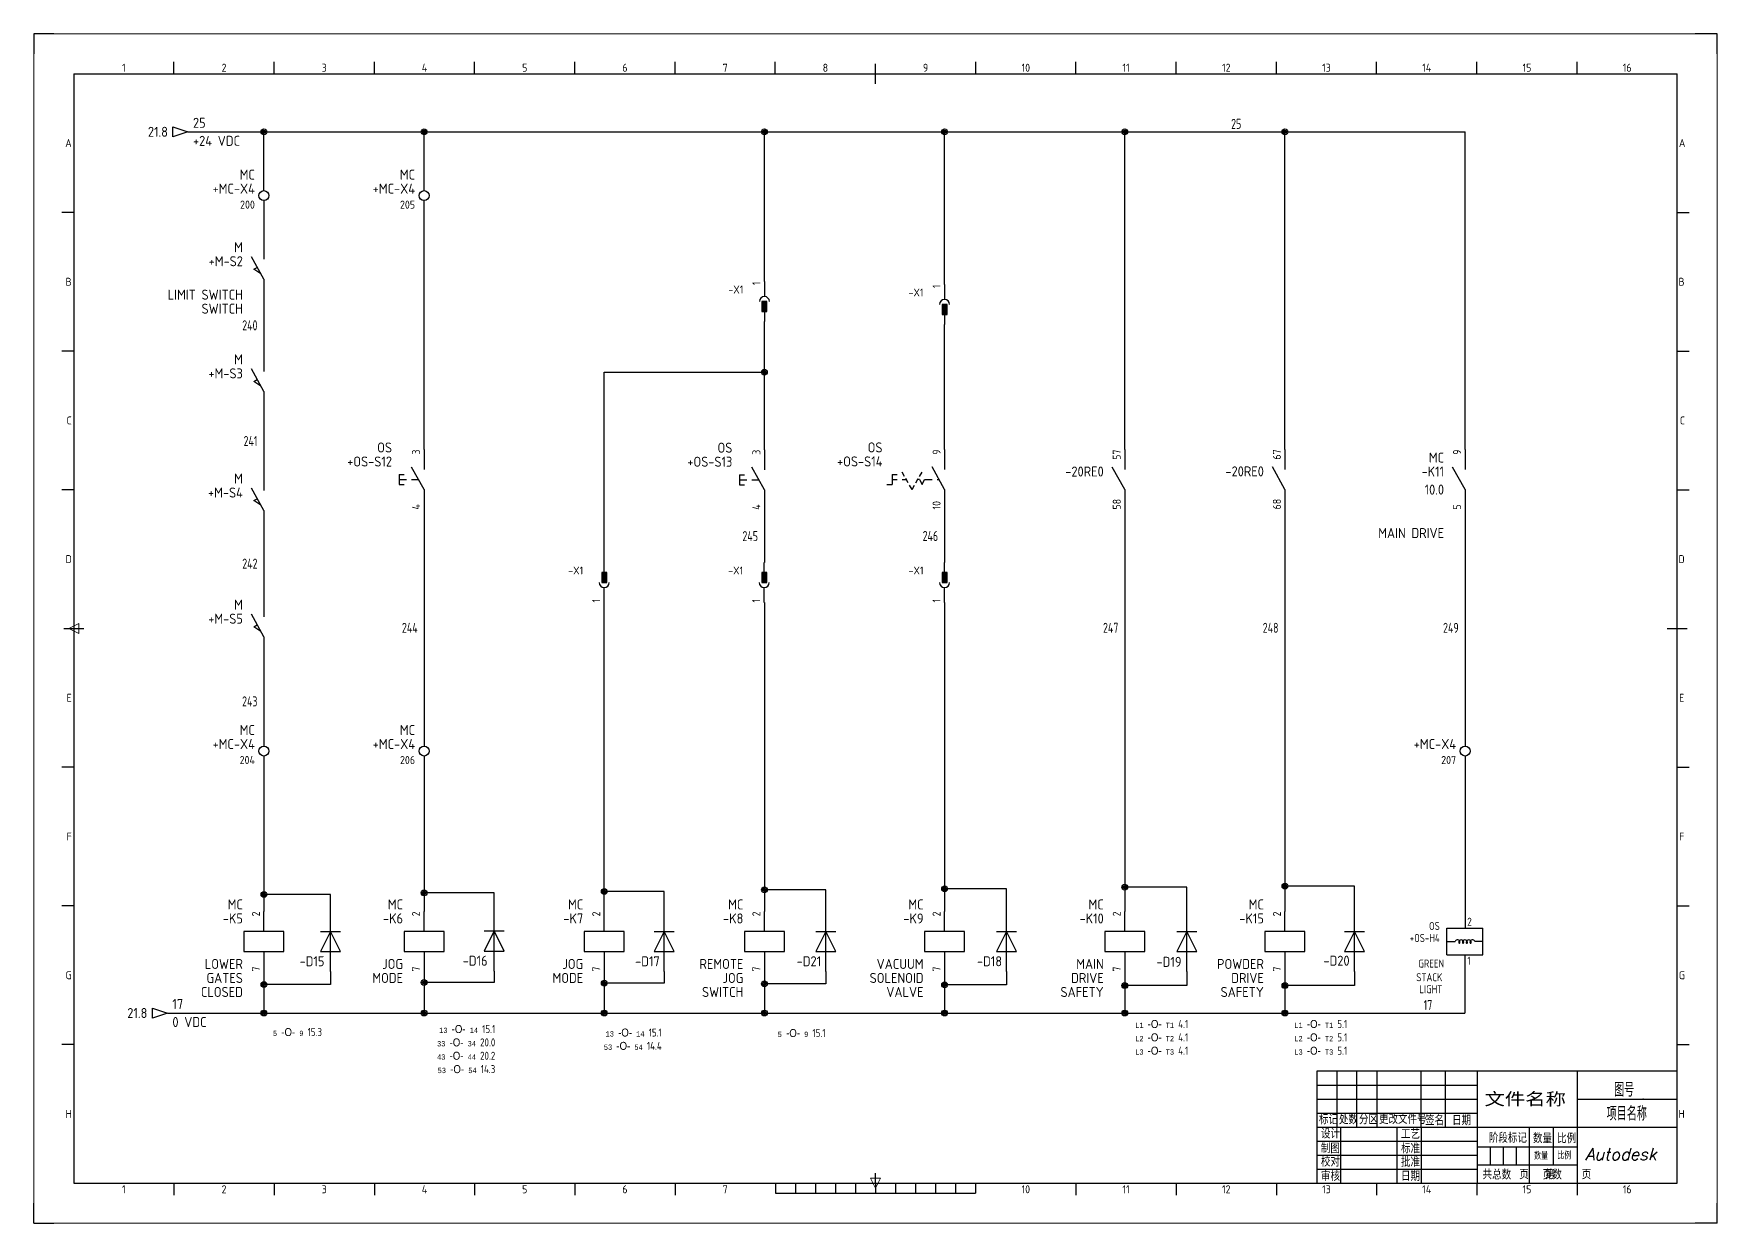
# Model space of a CAD drawing. Header units: millimetres. Extents: x 0 to 841, y 0 to 594.
import ezdxf
from ezdxf.enums import TextEntityAlignment as Align

# ---------------------------------------------------------------- set-up
doc = ezdxf.new("R2010")
doc.units = ezdxf.units.MM
doc.header["$LTSCALE"] = 12
for name, color, linetype in [('AE_BOR', 1, 'Continuous'), ('BLK_0.75mm^2', 7, 'Continuous'), ('BLU_1.0mm^2', 5, 'Continuous'), ('BLU_1.5mm^2', 5, 'Continuous'), ('DESC', 150, 'Continuous'), ('DESCCHILD', 20, 'Continuous'), ('GRN_1.0mm^2', 3, 'Continuous'), ('GRN_2.5mm^2', 3, 'Continuous'), ('LOC', 8, 'Continuous'), ('MISC', 7, 'Continuous'), ('SYMS', 7, 'Continuous'), ('TAGS', 150, 'Continuous'), ('TERMS', 123, 'Continuous'), ('WIRENO', 72, 'Continuous'), ('WIREREF_DEST', 52, 'Continuous'), ('XREF', 7, 'Continuous'), ('XREFCHILD', 134, 'Continuous'), ('图框_外框线', 7, 'Continuous'), ('图框_标题栏属性', 1, 'Continuous'), ('图框_标题栏文字', 6, 'Continuous')]:
    doc.layers.add(name, color=color, linetype=linetype)
doc.styles.get("Standard").update_dxf_attribs({"font": 'txt.shx', "bigfont": 'gbcbig.shx'})
doc.styles.add('WD', font='romans.shx', dxfattribs={"bigfont": 'gbcbig.shx'})
doc.styles.add('WD_IEC', font='isocp2.shx', dxfattribs={"width": 0.9, "height": 4, "bigfont": 'gbcbig.shx'})
doc.styles.add('工程字', font='gbenor.shx', dxfattribs={"bigfont": 'gbcbig.shx'})

msp = doc.modelspace()

# ---------------------------------------------------------------- texts
at = {"layer": 'MISC', "char_height": 4, "attachment_point": 3, "style": 'WD_IEC'}
for s, insert in [('{\\Fmonotxt|c0;\\H0.67x;5 \\Facaderef|c0;\\H1.493x;-O-} {\\Fmonotxt|c0;\\H0.67x;9} 15.3', (144.04, 97.5)), ('{\\Fmonotxt|c0;\\H0.67x;13 \\Facaderef|c0;\\H1.493x;-O-} {\\Fmonotxt|c0;\\H0.67x;14} 15.1\\P{\\Fmonotxt|c0;\\H0.67x;33 \\Facaderef|c0;\\H1.493x;-O-} {\\Fmonotxt|c0;\\H0.67x;34} 20.0\\P{\\Fmonotxt|c0;\\H0.67x;43 \\Facaderef|c0;\\H1.493x;-O-} {\\Fmonotxt|c0;\\H0.67x;44} 20.2\\P{\\Fmonotxt|c0;\\H0.67x;53 \\Facaderef|c0;\\H1.493x;-O-} {\\Fmonotxt|c0;\\H0.67x;54} 14.3', (230.58, 99.01)), ('{\\Fmonotxt|c0;\\H0.67x;13 \\Facaderef|c0;\\H1.493x;-O-} {\\Fmonotxt|c0;\\H0.67x;14} 15.1\\P{\\Fmonotxt|c0;\\H0.67x;53 \\Facaderef|c0;\\H1.493x;-O-} {\\Fmonotxt|c0;\\H0.67x;54} 14.4', (313.73, 97.26)), ('{\\Fmonotxt|c0;\\H0.67x;5 \\Facaderef|c0;\\H1.493x;-O-} {\\Fmonotxt|c0;\\H0.67x;9} 15.1', (395.55, 97.01))]:
    msp.add_mtext(s, dxfattribs=dict(at, insert=insert))
at = {"layer": 'XREF', "char_height": 4, "attachment_point": 1, "style": 'WD_IEC'}
for s, insert in [('{\\Fmonotxt|c0;\\H0.67x;L1 \\Facaderef|c0;\\H1.493x;-O-} {\\Fmonotxt|c0;\\H0.67x;T1} 4.1\\P{\\Fmonotxt|c0;\\H0.67x;L2 \\Facaderef|c0;\\H1.493x;-O-} {\\Fmonotxt|c0;\\H0.67x;T2} 4.1\\P{\\Fmonotxt|c0;\\H0.67x;L3 \\Facaderef|c0;\\H1.493x;-O-} {\\Fmonotxt|c0;\\H0.67x;T3} 4.1', (550.2, 101.53)), ('{\\Fmonotxt|c0;\\H0.67x;L1 \\Facaderef|c0;\\H1.493x;-O-} {\\Fmonotxt|c0;\\H0.67x;T1} 5.1\\P{\\Fmonotxt|c0;\\H0.67x;L2 \\Facaderef|c0;\\H1.493x;-O-} {\\Fmonotxt|c0;\\H0.67x;T2} 5.1\\P{\\Fmonotxt|c0;\\H0.67x;L3 \\Facaderef|c0;\\H1.493x;-O-} {\\Fmonotxt|c0;\\H0.67x;T3} 5.1', (629.71, 101.53))]:
    msp.add_mtext(s, dxfattribs=dict(at, insert=insert))

# ---------------------------------------------------------------- blocks, each defined once
blk = doc.blocks.new('gb_a1')
for p, q in [((20, 574), (20, 20)), ((20, 574), (821, 574)), ((821, 20), (821, 574)), ((20, 20), (821, 20))]:
    blk.add_line(p, q)
at = {"layer": 'AE_BOR', "lineweight": 30}
for p, q in [((10, 594), (0, 594)), ((0, 594), (0, 584)), ((841, 594), (830, 594)), ((841, 584), (841, 594)), ((0, 0), (0, 10)), ((841, 0), (841, 10)), ((0, 0), (10, 0)), ((841, 0), (830, 0))]:
    blk.add_line(p, q, dxfattribs=at)
at = {"layer": 'AE_BOR', "color": 1, "lineweight": 15}
for p, q in [((0, 594), (841, 594)), ((0, 0), (0, 594)), ((841, 594), (841, 0)), ((17.5, 297), (22.5, 299.5)), ((22.5, 294.5), (17.5, 297)), ((22.5, 299.5), (22.5, 294.5)), ((420.5, 17.5), (418, 22.5)), ((418, 22.5), (423, 22.5)), ((423, 22.5), (420.5, 17.5)), ((841, 0), (0, 0))]:
    blk.add_line(p, q, dxfattribs=at)
at = {"layer": 'AE_BOR'}
for p, q in [((70.0625, 574), (70.0625, 580)), ((120.125, 574), (120.125, 580)), ((170.1875, 574), (170.1875, 580)), ((220.25, 574), (220.25, 580)), ((270.3125, 574), (270.3125, 580)), ((320.375, 574), (320.375, 580)), ((370.4375, 574), (370.4375, 580)), ((470.5625, 574), (470.5625, 580)), ((520.625, 574), (520.625, 580)), ((570.6875, 574), (570.6875, 580)), ((620.75, 574), (620.75, 580)), ((670.8125, 574), (670.8125, 580)), ((720.875, 574), (720.875, 580)), ((770.9375, 574), (770.9375, 580)), ((20, 504.75), (14, 504.75)), ((821, 504.75), (827, 504.75)), ((20, 435.5), (14, 435.5)), ((821, 435.5), (827, 435.5)), ((20, 366.25), (14, 366.25)), ((821, 366.25), (827, 366.25)), ((20, 227.75), (14, 227.75)), ((821, 227.75), (827, 227.75)), ((20, 158.5), (14, 158.5)), ((821, 158.5), (827, 158.5)), ((20, 89.25), (14, 89.25)), ((821, 89.25), (827, 89.25)), ((70.0625, 20), (70.0625, 14)), ((120.125, 20), (120.125, 14)), ((170.1875, 20), (170.1875, 14)), ((220.25, 20), (220.25, 14)), ((270.3125, 20), (270.3125, 14)), ((320.375, 20), (320.375, 14)), ((520.625, 20), (520.625, 14)), ((570.6875, 20), (570.6875, 14)), ((620.75, 20), (620.75, 14)), ((670.8125, 20), (670.8125, 14)), ((720.875, 20), (720.875, 14)), ((770.9375, 20), (770.9375, 14))]:
    blk.add_line(p, q, dxfattribs=at)
at = {"layer": 'AE_BOR', "color": 2, "lineweight": 30}
for p, q in [((420.5, 574), (420.5, 579)), ((420.5, 569), (420.5, 574)), ((15, 297), (25, 297)), ((816, 297), (826, 297)), ((370.5, 20), (370.5, 15)), ((380.5, 20), (380.5, 15)), ((390.5, 20), (390.5, 15)), ((400.5, 20), (400.5, 15)), ((410.5, 20), (410.5, 15)), ((420.5, 20), (420.5, 25)), ((420.5, 20), (420.5, 15)), ((430.5, 20), (430.5, 15)), ((440.5, 20), (440.5, 15)), ((450.5, 20), (450.5, 15)), ((460.5, 20), (460.5, 15)), ((470.5, 20), (470.5, 15)), ((370.5, 15), (470.5, 15))]:
    blk.add_line(p, q, dxfattribs=at)
at = {"layer": 'AE_BOR', "style": 'WD_IEC'}
for s, p in [('1', (45.03125, 575)), ('2', (95.09375, 575)), ('3', (145.15625, 575)), ('4', (195.21875, 575)), ('5', (245.28125, 575)), ('6', (295.34375, 575)), ('7', (345.40625, 575)), ('8', (395.46875, 575)), ('9', (445.53125, 575)), ('10', (495.59375, 575)), ('11', (545.65625, 575)), ('12', (595.71875, 575)), ('13', (645.78125, 575)), ('14', (695.84375, 575)), ('15', (745.90625, 575)), ('16', (795.96875, 575)), ('1', (45.03125, 15)), ('2', (95.09375, 15)), ('3', (145.15625, 15)), ('4', (195.21875, 15)), ('5', (245.28125, 15)), ('6', (295.34375, 15)), ('7', (345.40625, 15)), ('10', (495.59375, 15)), ('11', (545.65625, 15)), ('12', (595.71875, 15)), ('13', (645.78125, 15)), ('14', (695.84375, 15)), ('15', (745.90625, 15)), ('16', (795.96875, 15))]:
    blk.add_text(s, height=4, dxfattribs=at).set_placement(p, align=Align.CENTER)
for s, p in [('A', (19, 539.375)), ('A', (825.04762, 539.375)), ('B', (19, 470.125)), ('B', (824.66667, 470.125)), ('C', (19, 400.875)), ('C', (824.85714, 400.875)), ('D', (19, 331.625)), ('D', (824.66667, 331.625)), ('E', (19, 262.375)), ('E', (824.47619, 262.375)), ('F', (19, 193.125)), ('F', (824.47619, 193.125)), ('G', (19, 123.875)), ('G', (824.85714, 123.875)), ('H', (19, 54.625)), ('H', (824.66667, 54.625))]:
    blk.add_text(s, height=4, dxfattribs=at).set_placement(p, align=Align.MIDDLE_RIGHT)
blk = doc.blocks.new('HDV1_STACKLIGHT')
at = {"linetype": 'Continuous'}
for p, q in [((-4.54, 3.32), (4.46, 3.32)), ((-4.54, -3.31), (4.46, -3.31))]:
    blk.add_line(p, q, dxfattribs=at)
for p, q in [((-4.54, -3.31), (-4.54, 3.32)), ((4.46, -3.31), (4.46, 3.32))]:
    blk.add_line(p, q)
at = {"layer": 'SYMS'}
for p, q in [((-4.54, 0), (-2.48, 0)), ((4.46, 0), (2.42, 0))]:
    blk.add_line(p, q, dxfattribs=at)
for centre, start, end in [((-1.9, -0.23), 0, 157.6505), ((-0.97, -0.23), 0, 180), ((-0.03, -0.23), 0, 180), ((0.91, -0.23), 0, 180), ((1.85, -0.23), 22.3495, 180)]:
    blk.add_arc(centre, 0.625, start, end, dxfattribs=at)
for centre in [(-1.44, -0.23), (-0.5, -0.23), (0.44, -0.23), (1.38, -0.23)]:
    blk.add_ellipse(centre, major_axis=(0, -0.209), ratio=0.747269, start_param=4.712389, end_param=7.853982, dxfattribs=at)
at = {"style": 'WD_IEC'}
for tag, width, p in [('DESC1', 0.9, (-7.04, 12)), ('DESC2', 0.9, (-7.04, 9)), ('DESC3', 0.9, (-7.04, 6)), ('INST', 0.8, (-7.04, 3)), ('LOC', 0.8, (-7.04, 0)), ('TAG1', 0.9, (-7.04, -3)), ('XREF', 0.8, (-7.04, -6))]:
    blk.add_attdef(tag, text='', height=2, dxfattribs=dict(at, width=width)).set_placement(p, align=Align.RIGHT)
at = {"linetype": 'Continuous', "style": 'WD_IEC', "width": 0.9}
for tag, p in [('TERM01', (-0.04, 4.94)), ('TERM02', (-0.04, -4.81))]:
    blk.add_attdef(tag, text='', height=2, dxfattribs=at).set_placement(p, align=Align.MIDDLE_LEFT)
at = {"style": 'WD_IEC', "flags": 1}
for tag, p, width in [('X2TERM01', (-0.04, 3.32), 0.9), ('FAMILY', (3.47, 1.82), 0.9), ('MFG', (3.47, 1.07), 0.8), ('CAT', (3.47, 0.32), 0.8), ('X8TERM02', (-0.04, -3.31), 0.9), ('ASSYCODE', (3.47, -0.43), 0.9)]:
    blk.add_attdef(tag, p, '', height=0.32, dxfattribs=dict(at, width=width))
blk = doc.blocks.new('VDI1')
for p, q in [((0, 7.5), (0, -7.5)), ((0, -2.5), (-2.5, 2.5)), ((-2.5, 2.5), (2.5, 2.5)), ((2.5, 2.5), (0, -2.5)), ((-2.5, -2.5), (2.5, -2.5))]:
    blk.add_line(p, q)
at = {"style": 'WD_IEC'}
for tag, p in [('INST', (-5.5, 10.25)), ('LOC', (-5.5, 6.75)), ('TAG1', (-5.5, 3.25)), ('DESC1', (-5.5, -6.35)), ('DESC2', (-5.5, -9.85)), ('DESC3', (-5.5, -13.35))]:
    blk.add_attdef(tag, text='', height=2.5, dxfattribs=at).set_placement(p, align=Align.RIGHT)
blk.add_attdef('TERM01', text='', height=2, rotation=90, dxfattribs=at).set_placement((-1, 7.5), align=Align.RIGHT)
at = {"style": 'WD_IEC', "flags": 1}
for tag, p, height in [('X2TERM01', (0, 7.5), 0.32), ('ASSYCODE', (1, -4), 1), ('X8TERM02', (0, -7.5), 0.32), ('FAMILY', (1, -5.5), 1), ('CATDESC', (1, -7), 1)]:
    blk.add_attdef(tag, p, '', height=height, dxfattribs=at)
at = {"style": 'WD_IEC', "flags": 9}
for tag, p in [('MFG', (-5.5, -0.25)), ('CAT', (-5.5, -2.75))]:
    blk.add_attdef(tag, text='', height=1.5, dxfattribs=at).set_placement(p, align=Align.RIGHT)
at = {"style": 'WD_IEC'}
blk.add_attdef('TERM02', (-1, -7.5), '', height=2, rotation=90, dxfattribs=at)
blk = doc.blocks.new('VMS1')
for p, q in [((0, 2.5), (0, 7.5)), ((0, -2.5), (0, -7.5))]:
    blk.add_line(p, q)
blk.add_lwpolyline([(-5, 2.5), (-5, -2.5), (5, -2.5), (5, 2.5)], close=True)
at = {"style": 'WD_IEC'}
for tag, p in [('INST', (-5.25, 11.5)), ('LOC', (-5.25, 8)), ('TAG1', (-5.25, 4.5)), ('DESC2', (-5.25, -10.35)), ('DESC1', (-5.25, -6.85)), ('DESC3', (-5.25, -13.85))]:
    blk.add_attdef(tag, text='', height=2.5, dxfattribs=at).set_placement(p, align=Align.RIGHT)
blk.add_attdef('TERM01', text='', height=2, rotation=90, dxfattribs=at).set_placement((-1, 7.5), align=Align.RIGHT)
at = {"style": 'WD_IEC', "flags": 1}
for tag, p, height in [('X2TERM01', (0, 7.5), 0.32), ('X4LINK', (-5, 0), 0.32), ('X1LINK', (5, 0), 0.32), ('ASSYCODE', (1, -4), 1), ('X8TERM02', (0, -7.5), 0.32), ('FAMILY', (1, -5.5), 1), ('CATDESC', (1, -7), 1)]:
    blk.add_attdef(tag, p, '', height=height, dxfattribs=at)
at = {"style": 'WD_IEC', "flags": 9}
for tag, p in [('MFG', (-6, 1)), ('CAT', (-6, -1.5))]:
    blk.add_attdef(tag, text='', height=1.5, dxfattribs=at).set_placement(p, align=Align.RIGHT)
at = {"style": 'WD_IEC'}
blk.add_attdef('TERM02', (-1, -7.5), '', height=2, rotation=90, dxfattribs=at)
at = {"lineweight": 9, "style": 'WD_IEC'}
for tag, p in [('NO', (-5.5, -16.5)), ('NC', (-5.5, -20))]:
    blk.add_attdef(tag, text='', height=2.5, dxfattribs=at).set_placement(p, align=Align.TOP_RIGHT)
for tag, p in [('XREFNO', (-4, -16.5)), ('XREFNC', (-4, -20))]:
    blk.add_attdef(tag, text='', height=2.5, dxfattribs=at).set_placement(p, align=Align.TOP_LEFT)
blk = doc.blocks.new('VLS11')
for p, q in [((0, 7.5), (0, 2.5)), ((0, -2.5), (-3.12, 3.12)), ((-2.5, 0), (-1.65, 0.47)), ((-0.74, -1.18), (-2.5, 0)), ((0, -2.5), (0, -7.5))]:
    blk.add_line(p, q)
at = {"style": 'WD_IEC'}
for tag, p in [('INST', (-5.25, 7.75)), ('LOC', (-5.25, 4.25)), ('TAG1', (-5.25, 0.75)), ('XREF', (-5.25, -3.75)), ('DESC1', (-5.25, -7.6)), ('DESC3', (-5.25, -14.6)), ('DESC2', (-5.25, -11.1))]:
    blk.add_attdef(tag, text='', height=2.5, dxfattribs=at).set_placement(p, align=Align.RIGHT)
blk.add_attdef('TERM01', text='', height=2, rotation=90, dxfattribs=at).set_placement((-1, 7.5), align=Align.RIGHT)
at = {"style": 'WD_IEC', "flags": 1}
for tag, p, height in [('X2TERM01', (0, 7.5), 0.32), ('MFG', (2.75, 6.5), 1.5), ('CAT', (2.75, 4), 1.5), ('X4LINK', (-4.92, 0), 0.32), ('X1LINK', (0, 0), 0.32), ('ASSYCODE', (1, -4), 1), ('CONTACT', (1, -2.5), 1), ('X8TERM02', (0, -7.5), 0.32), ('FAMILY', (1, -5.5), 1), ('CATDESC', (1, -7), 1)]:
    blk.add_attdef(tag, p, '', height=height, dxfattribs=at)
at = {"style": 'WD_IEC'}
blk.add_attdef('TERM02', (-1, -7.5), '', height=2, rotation=90, dxfattribs=at)
blk = doc.blocks.new('VPB11')
for p, q in [((0, 7.5), (0, 2.5)), ((-6.25, 1.25), (-6.25, -1.25)), ((-6.25, 1.25), (-5, 1.25)), ((-6.25, 0), (-4.375, 0)), ((0, -2.5), (-3.125, 3.125)), ((-3.125, 0), (-1.389, 0)), ((-6.25, -1.25), (-5, -1.25)), ((0, -2.5), (0, -7.5))]:
    blk.add_line(p, q)
at = {"style": 'WD_IEC'}
for tag, p in [('INST', (-8, 10.25)), ('LOC', (-8, 6.75)), ('TAG1', (-8, 3.25)), ('DESC1', (-8, -10.35)), ('DESC2', (-8, -13.85)), ('DESC3', (-8, -17.35))]:
    blk.add_attdef(tag, text='', height=2.5, dxfattribs=at).set_placement(p, align=Align.RIGHT)
blk.add_attdef('TERM01', text='', height=2, rotation=90, dxfattribs=at).set_placement((-1, 7.5), align=Align.RIGHT)
at = {"style": 'WD_IEC', "flags": 1}
for tag, p, height in [('X2TERM01', (0, 7.5), 0.32), ('CONTACT', (0.5, 4.5), 1), ('X1LINK', (0, 0), 0.32), ('ASSYCODE', (1, -4), 1), ('X8TERM02', (0, -7.5), 0.32), ('FAMILY', (1, -5.5), 1), ('CATDESC', (1, -7), 1)]:
    blk.add_attdef(tag, p, '', height=height, dxfattribs=at)
at = {"style": 'WD_IEC', "flags": 9}
for tag, p in [('MFG', (-8.5, -0.25)), ('CAT', (-8.5, -2.75))]:
    blk.add_attdef(tag, text='', height=1.5, dxfattribs=at).set_placement(p, align=Align.RIGHT)
at = {"style": 'WD_IEC'}
blk.add_attdef('TERM02', (-1, -7.5), '', height=2, rotation=90, dxfattribs=at)
at = {"lineweight": 15, "style": 'WD_IEC'}
blk.add_attdef('XREF', text='', height=2.5, dxfattribs=at).set_placement((-8, -6.35), align=Align.RIGHT)
blk = doc.blocks.new('VSS112')
for p, q in [((0, 7.5), (0, 2.5)), ((-13.12, 1.25), (-11.88, 1.25)), ((-13.12, 1.25), (-13.12, -1.25)), ((-13.12, 0), (-11.88, 0)), ((-10, 0.75), (-10.62, 1.83)), ((-10.62, 0), (-9.57, 0)), ((-9.06, -0.88), (-9.69, 0.21)), ((-7.19, -0.88), (-6.56, 0.21)), ((-6.25, 0), (-6.68, 0)), ((-6.25, 0.75), (-5.62, 1.83)), ((-6.25, 0), (-5.62, -1.25)), ((-5.62, -1.25), (-5, 0)), ((-5, 0), (-3.12, 0)), ((0, -2.5), (-3.12, 3.12)), ((-1.88, 0), (-1.39, 0)), ((-14.38, -1.25), (-13.12, -1.25)), ((-8.12, -2.5), (-8.75, -1.42)), ((-8.12, -2.5), (-7.5, -1.42)), ((0, -2.5), (0, -7.5))]:
    blk.add_line(p, q)
at = {"style": 'WD_IEC'}
for tag, p in [('INST', (-15.5, 10.25)), ('LOC', (-15.5, 6.75)), ('TAG1', (-15.5, 3.25)), ('DESC1', (-15.5, -10.35)), ('DESC2', (-15.5, -13.85)), ('DESC3', (-15.5, -17.35))]:
    blk.add_attdef(tag, text='', height=2.5, dxfattribs=at).set_placement(p, align=Align.RIGHT)
at = {"style": 'WD_IEC', "flags": 8}
for tag, p in [('POS1', (-10.62, 3.5)), ('POS2', (-5.62, 3.5))]:
    blk.add_attdef(tag, text='', height=2, rotation=90, dxfattribs=at).set_placement(p, align=Align.MIDDLE_LEFT)
at = {"style": 'WD_IEC'}
blk.add_attdef('TERM01', text='', height=2, rotation=90, dxfattribs=at).set_placement((-1, 7.5), align=Align.RIGHT)
at = {"style": 'WD_IEC', "flags": 1}
for tag, p, height in [('X2TERM01', (0, 7.5), 0.32), ('CONTACT', (0.5, 4.5), 1), ('X1LINK', (0, 0), 0.32), ('X8TERM02', (0, -7.5), 0.32), ('ASSYCODE', (1, -9), 1), ('FAMILY', (1, -10.5), 1), ('CATDESC', (1, -12), 1)]:
    blk.add_attdef(tag, p, '', height=height, dxfattribs=at)
at = {"style": 'WD_IEC', "flags": 9}
for tag, p in [('MFG', (-16, -0.25)), ('CAT', (-16, -2.75))]:
    blk.add_attdef(tag, text='', height=1.5, dxfattribs=at).set_placement(p, align=Align.RIGHT)
at = {"style": 'WD_IEC'}
blk.add_attdef('TERM02', (-1, -7.5), '', height=2, rotation=90, dxfattribs=at)
at = {"lineweight": 15, "style": 'WD_IEC'}
blk.add_attdef('XREF', text='', height=2.5, dxfattribs=at).set_placement((-15.5, -6.35), align=Align.RIGHT)
blk.add_attdef('STATE', (1.25, -6.35), '', height=2.5, dxfattribs=at)
blk = doc.blocks.new('VCR21')
for p, q in [((0, 7.5), (0, 2.5)), ((0, -2.5), (-3.125, 3.125)), ((0, -2.5), (0, -7.5))]:
    blk.add_line(p, q)
at = {"style": 'WD_IEC'}
for tag, p in [('INST', (-5.25, 7.75)), ('LOC', (-5.25, 4.25)), ('TAG2', (-5.25, 0.75)), ('XREF', (-5.25, -3.75)), ('DESC1', (-5.25, -7.6)), ('DESC3', (-5.25, -14.6)), ('DESC2', (-5.25, -11.1))]:
    blk.add_attdef(tag, text='', height=2.5, dxfattribs=at).set_placement(p, align=Align.RIGHT)
blk.add_attdef('TERM01', text='', height=2, rotation=90, dxfattribs=at).set_placement((-1, 7.5), align=Align.RIGHT)
at = {"style": 'WD_IEC', "flags": 1}
for tag, p, height in [('X2TERM01', (0, 7.5), 0.32), ('X4LINK', (-2, 0), 0.32), ('X1LINK', (-0.5, 0), 0.32), ('CONTACT', (4, -3.5), 1), ('FAMILY', (4, -5), 1), ('X8TERM02', (0, -7.5), 0.32)]:
    blk.add_attdef(tag, p, '', height=height, dxfattribs=at)
at = {"style": 'WD_IEC'}
blk.add_attdef('TERM02', (-1, -7.5), '', height=2, rotation=90, dxfattribs=at)
blk = doc.blocks.new('VCR1')
for p, q in [((0, 2.5), (0, 7.5)), ((0, -2.5), (0, -7.5))]:
    blk.add_line(p, q)
blk.add_lwpolyline([(-5, 2.5), (-5, -2.5), (5, -2.5), (5, 2.5)], close=True)
at = {"style": 'WD_IEC'}
for tag, p in [('INST', (-5.25, 11.5)), ('LOC', (-5.25, 8)), ('TAG1', (-5.25, 4.5)), ('DESC2', (-5.25, -10.35)), ('DESC1', (-5.25, -6.85)), ('DESC3', (-5.25, -13.85))]:
    blk.add_attdef(tag, text='', height=2.5, dxfattribs=at).set_placement(p, align=Align.RIGHT)
blk.add_attdef('TERM01', text='', height=2, rotation=90, dxfattribs=at).set_placement((-1, 7.5), align=Align.RIGHT)
at = {"style": 'WD_IEC', "flags": 1}
for tag, p, height in [('X2TERM01', (0, 7.5), 0.32), ('X4LINK', (-5, 0), 0.32), ('X1LINK', (5, 0), 0.32), ('ASSYCODE', (1, -4), 1), ('X8TERM02', (0, -7.5), 0.32), ('FAMILY', (1, -5.5), 1), ('CATDESC', (1, -7), 1)]:
    blk.add_attdef(tag, p, '', height=height, dxfattribs=at)
at = {"style": 'WD_IEC', "flags": 9}
for tag, p in [('MFG', (-6, 1)), ('CAT', (-6, -1.5))]:
    blk.add_attdef(tag, text='', height=1.5, dxfattribs=at).set_placement(p, align=Align.RIGHT)
at = {"style": 'WD_IEC'}
blk.add_attdef('TERM02', (-1, -7.5), '', height=2, rotation=90, dxfattribs=at)
at = {"lineweight": 9, "style": 'WD_IEC'}
for tag, p in [('NO', (-5.5, -16.5)), ('NC', (-5.5, -20))]:
    blk.add_attdef(tag, text='', height=2.5, dxfattribs=at).set_placement(p, align=Align.TOP_RIGHT)
for tag, p in [('XREFNO', (-4, -16.5)), ('XREFNC', (-4, -20))]:
    blk.add_attdef(tag, text='', height=2.5, dxfattribs=at).set_placement(p, align=Align.TOP_LEFT)
blk = doc.blocks.new('HA1D3')
blk.add_lwpolyline([(0, 0), (-3.75, -1.25), (-3.75, 1.25)], close=True)
at = {"style": 'WD_IEC'}
blk.add_attdef('XREF', text='', height=2.5, dxfattribs=at).set_placement((-5, 0), align=Align.MIDDLE_RIGHT)
at = {"style": 'WD_IEC', "flags": 1}
blk.add_attdef('SIGCODE', text='', height=1, dxfattribs=at).set_placement((-2.5, 1.8), align=Align.RIGHT)
at = {"style": 'WD_IEC'}
for tag, p, height, flags in [('X1TERM01', (0, 0), 0.32, 1), ('WIRENO', (1.25, 1), 2.5, 8)]:
    blk.add_attdef(tag, p, '', height=height, dxfattribs=dict(at, flags=flags))
blk.add_attdef('DESC1', text='', height=2.5, dxfattribs=at).set_placement((1.25, -1), align=Align.TOP_LEFT)
blk = doc.blocks.new('VT0002')
blk.add_circle((0, 0), 1.25)
at = {"style": 'WD_IEC'}
for tag, p in [('INST', (-2.25, 7.5)), ('LOC', (-2.25, 4))]:
    blk.add_attdef(tag, text='', height=2.5, dxfattribs=at).set_placement(p, align=Align.RIGHT)
at = {"style": 'WD_IEC', "flags": 1}
for tag, p, height in [('ASSYCODE', (2.75, 10.75), 1), ('CATDESC', (2.75, 9.25), 1), ('MFG', (2.75, 7.25), 1.5), ('CAT', (2.75, 4.75), 1.5), ('X4TERM01', (-1.25, 0), 0.32), ('X4PIN01', (-1.25, 1), 0.4), ('X4TERMDESC01', (-1.25, 0.5), 0.4), ('X2TERM01', (0, 1.25), 0.32), ('X2PIN01', (0, 2.25), 0.4), ('X2TERMDESC01', (0, 1.75), 0.4), ('X8PIN01', (0, -0.25), 0.4), ('X1TERM01', (1.25, 0), 0.32), ('X1PIN01', (1.25, 1), 0.4), ('X1TERMDESC01', (1.25, 0.5), 0.4), ('X8TERM01', (0, -1.25), 0.32), ('X8TERMDESC01', (0, -0.75), 0.4), ('STRIPSEQ', (0, -3), 0.4), ('LINKTERM', (0, -2), 0.4)]:
    blk.add_attdef(tag, p, '', height=height, dxfattribs=at)
at = {"style": 'WD_IEC', "flags": 8}
for tag, height, p in [('TAGSTRIP', 2.5, (-2.25, 0.5)), ('TERM01', 2, (-2.25, -3.25))]:
    blk.add_attdef(tag, text='', height=height, dxfattribs=at).set_placement(p, align=Align.RIGHT)
blk = doc.blocks.new('VC02JP1')
for p, q in [((0, 5), (0, 1.25)), ((0, -2.5), (0, -5))]:
    blk.add_line(p, q)
blk.add_lwpolyline([(0.62, 0), (-0.62, 0), (-0.62, -2.5), (0.62, -2.5)], close=True)
blk.add_arc((0, 0), 1.25, 0, 180)
blk.add_point((0, 0))
blk.add_solid([(0.62, -2.5), (0.62, 0), (-0.62, -2.5), (-0.62, 0)])
at = {"style": 'WD_IEC', "flags": 1}
for tag, p in [('INST', (-5.25, 8)), ('LOC', (-5.25, 5))]:
    blk.add_attdef(tag, text='', height=2, dxfattribs=at).set_placement(p, align=Align.RIGHT)
at = {"style": 'WD_IEC'}
blk.add_attdef('TERM01', text='', height=2, rotation=90, dxfattribs=at).set_placement((-1, 5), align=Align.RIGHT)
at = {"style": 'WD_IEC', "flags": 1}
for tag, p, height in [('X2TERM01', (0, 5), 0.32), ('X2TERMDESC01', (0, 4.48), 0.32), ('MFG', (2.75, 4), 1.5), ('CAT', (2.75, 1.5), 1.5), ('X4LINK', (-1.25, -1.25), 0.32), ('X1LINK', (1.25, -1.25), 0.32), ('ASSYCODE', (2.75, -2.75), 1), ('FAMILY', (2.75, -4.25), 1), ('X8TERM01', (0, -5), 0.32), ('X8TERMDESC01', (0, -5.52), 0.32), ('CATDESC', (2.75, -5.75), 1)]:
    blk.add_attdef(tag, p, '', height=height, dxfattribs=at)
at = {"style": 'WD_IEC'}
for tag, p in [('TAG2', (-5.25, 2)), ('DESC1', (-5.25, -5.1)), ('DESC2', (-5.25, -8.1)), ('DESC3', (-5.25, -11.1))]:
    blk.add_attdef(tag, text='', height=2, dxfattribs=at).set_placement(p, align=Align.RIGHT)
blk = doc.blocks.new('VC01PJ1')
for p, q in [((0, 2.5), (0, 5)), ((0, -5), (0, -1.25))]:
    blk.add_line(p, q)
blk.add_lwpolyline([(-0.63, 0), (0.62, 0), (0.62, 2.5), (-0.63, 2.5)], close=True)
blk.add_arc((0, 0), 1.25, 180, 0)
blk.add_point((0, 0))
blk.add_solid([(-0.63, 2.5), (-0.63, 0), (0.62, 2.5), (0.62, 0)])
at = {"style": 'WD_IEC', "flags": 1}
for tag, p in [('INST', (-5.25, 8)), ('LOC', (-5.25, 5))]:
    blk.add_attdef(tag, text='', height=2, dxfattribs=at).set_placement(p, align=Align.RIGHT)
for tag, p, height in [('X2TERM01', (0, 5), 0.32), ('X2TERMDESC01', (0, 4.48), 0.32), ('MFG', (2.75, 4), 1.5), ('X4LINK', (-1.25, 1.25), 0.32), ('X1LINK', (1.25, 1.25), 0.32), ('CAT', (2.75, 1.5), 1.5), ('ASSYCODE', (2.75, -2.75), 1), ('FAMILY', (2.75, -4.25), 1), ('X8TERM01', (0, -5), 0.32), ('X8TERMDESC01', (0, -5.52), 0.32), ('CATDESC', (2.75, -5.75), 1)]:
    blk.add_attdef(tag, p, '', height=height, dxfattribs=at)
at = {"style": 'WD_IEC'}
for tag, p in [('TAG1', (-5.25, 2)), ('DESC1', (-5.25, -5.1)), ('DESC2', (-5.25, -8.1)), ('DESC3', (-5.25, -11.1))]:
    blk.add_attdef(tag, text='', height=2, dxfattribs=at).set_placement(p, align=Align.RIGHT)
blk.add_attdef('TERM01', (-1, -5), '', height=2, rotation=90, dxfattribs=at)
blk = doc.blocks.new('VC02PJ1')
for p, q in [((0, 2.5), (0, 5)), ((0, -5), (0, -1.25))]:
    blk.add_line(p, q)
blk.add_lwpolyline([(-0.63, 0), (0.62, 0), (0.62, 2.5), (-0.63, 2.5)], close=True)
blk.add_arc((0, 0), 1.25, 180, 0)
blk.add_point((0, 0))
blk.add_solid([(-0.63, 2.5), (-0.63, 0), (0.62, 2.5), (0.62, 0)])
at = {"style": 'WD_IEC', "flags": 1}
for tag, p in [('INST', (-5.25, 8)), ('LOC', (-5.25, 5))]:
    blk.add_attdef(tag, text='', height=2, dxfattribs=at).set_placement(p, align=Align.RIGHT)
for tag, p, height in [('X2TERM01', (0, 5), 0.32), ('X2TERMDESC01', (0, 4.48), 0.32), ('MFG', (2.75, 4), 1.5), ('X4LINK', (-1.25, 1.25), 0.32), ('X1LINK', (1.25, 1.25), 0.32), ('CAT', (2.75, 1.5), 1.5), ('ASSYCODE', (2.75, -2.75), 1), ('FAMILY', (2.75, -4.25), 1), ('X8TERM01', (0, -5), 0.32), ('X8TERMDESC01', (0, -5.52), 0.32), ('CATDESC', (2.75, -5.75), 1)]:
    blk.add_attdef(tag, p, '', height=height, dxfattribs=at)
at = {"style": 'WD_IEC'}
for tag, p in [('TAG2', (-5.25, 2)), ('DESC1', (-5.25, -5.1)), ('DESC2', (-5.25, -8.1)), ('DESC3', (-5.25, -11.1))]:
    blk.add_attdef(tag, text='', height=2, dxfattribs=at).set_placement(p, align=Align.RIGHT)
blk.add_attdef('TERM01', (-1, -5), '', height=2, rotation=90, dxfattribs=at)
blk = doc.blocks.new('WD_WNH')
at = {"linetype": 'Continuous', "style": 'WD_IEC', "width": 0.8}
blk.add_attdef('WIRENO', text='', height=2.5, dxfattribs=at).set_placement((0, 0.75), align=Align.CENTER)
at = {"style": 'WD_IEC', "flags": 1}
for tag, p in [('W08USER', (0, 0.375)), ('W04USER', (0, 0.875)), ('W05USER', (0, 0.75)), ('W09USER', (0, 0.25)), ('W03USER', (0, 1)), ('W06USER', (0, 0.625)), ('W07USER', (0, 0.5)), ('W02USER', (0, 1.125)), ('W01USER', (0, 1.25)), ('W10USER', (0, 0.125))]:
    blk.add_attdef(tag, text='', height=0.08, dxfattribs=at).set_placement(p, align=Align.CENTER)
blk = doc.blocks.new('WD_WNV')
at = {"linetype": 'Continuous', "style": 'WD_IEC', "width": 0.8}
blk.add_attdef('WIRENO', text='', height=2.5, dxfattribs=at).set_placement((-1.6, 0), align=Align.MIDDLE_RIGHT)
at = {"style": 'WD_IEC', "flags": 1}
for tag, p in [('W08USER', (-1, 0.375)), ('W04USER', (-1, 0.875)), ('W05USER', (-1, 0.75)), ('W09USER', (-1, 0.25)), ('W03USER', (-1, 1)), ('W06USER', (-1, 0.625)), ('W07USER', (-1, 0.5)), ('W02USER', (-1, 1.125)), ('W01USER', (-1, 1.25)), ('W10USER', (-1, 0.125))]:
    blk.add_attdef(tag, text='', height=0.08, dxfattribs=at).set_placement(p, align=Align.CENTER)
blk = doc.blocks.new('CorpLogoBlock')
at = {"insert": (-46.09, 17.54), "char_height": 6, "width": 37.2055, "attachment_point": 1, "style": '工程字'}
blk.add_mtext('{\\Fitalic|c0;Autodesk}', dxfattribs=at)
blk = doc.blocks.new('GB_TitleBlock')
at = {"lineweight": -3}
for p, q in [((-50, 42), (0, 42)), ((-50, 28), (0, 28))]:
    blk.add_line(p, q, dxfattribs=at)
blk.add_point((-16.99, 42), dxfattribs=at)
at = {"layer": '图框_外框线'}
for p, q in [((-170, 56), (-170, 28)), ((-160, 28), (-160, 56)), ((-150, 56), (-150, 28)), ((-128, 28), (-128, 56)), ((-116, 56), (-116, 28)), ((-100, 56), (-100, 0)), ((-50, 56), (-50, 0)), ((-180, 49), (-100, 49)), ((-180, 42), (-100, 42)), ((-180, 35), (-100, 35)), ((-180, 28), (-50, 28)), ((-168, 0), (-168, 28)), ((-140, 0), (-140, 28)), ((-128, 28), (-128, 0)), ((-74, 28), (-74, 0)), ((-62, 28), (-62, 9)), ((-180, 21), (-100, 21)), ((-50, 18), (-100, 18)), ((-93.5, 18), (-93.5, 9)), ((-87, 18), (-87, 9)), ((-80.5, 18), (-80.5, 9)), ((-180, 14), (-100, 14)), ((-50, 9), (-100, 9)), ((-180, 7), (-100, 7))]:
    blk.add_line(p, q, dxfattribs=at)
blk.add_lwpolyline([(0, 56), (-180, 56), (-180, 0), (0, 0), (0, 56)], dxfattribs=at)
at = {"style": 'WD', "flags": 1}
blk.add_attdef('WD_TB', (-168.38, 50.46), '', height=2, dxfattribs=at)
at = {"layer": '图框_标题栏属性', "style": '工程字'}
for tag, p in [('REV3', (-179.58, 50.91)), ('REV2', (-179.43, 43.49)), ('REV1', (-179.43, 36.77))]:
    blk.add_attdef(tag, p, '', height=3, dxfattribs=at)
for tag, height, width, p, p2 in [('REV3DET', 3, 13.288798, (-148.76, 50.77), (-130.49, 50.77)), ('BY3', 3, 6.930672, (-126.95, 50.77), (-117.42, 50.77)), ('RD3', 3, 9.096075, (-114.66, 50.77), (-102.16, 50.77)), ('REV2DET', 3, 1.39216, (-148.76, 43.77), (-130.49, 43.77)), ('BY2', 3, 6.930672, (-126.95, 43.77), (-117.42, 43.77)), ('RD2', 3, 9.096075, (-114.66, 43.77), (-102.16, 43.77)), ('文件名称', 7, 2.04191, (-96.3, 38.33), (-55.63, 38.33)), ('REV1DET', 3, 13.288798, (-148.76, 36.77), (-130.49, 36.77)), ('BY1', 3, 6.930672, (-126.95, 36.77), (-117.42, 36.77)), ('RD1', 3, 9.096075, (-114.66, 36.77), (-102.16, 36.77))]:
    blk.add_attdef(tag, text='', height=height, dxfattribs=dict(at, width=width)).set_placement(p, p2, align=Align.FIT)
for tag, p in [('图号', (-26.57, 46.93)), ('项目名称', (-25.25, 35.16))]:
    blk.add_attdef(tag, text='', height=7, dxfattribs=at).set_placement(p, align=Align.MIDDLE)
at = {"layer": '图框_标题栏属性', "lineweight": -3}
for tag, p in [('设计', (-163.59, 22.3)), ('工艺', (-123.59, 22.3)), ('制图', (-163.59, 15.3)), ('标准', (-123.59, 15.3)), ('校对', (-163.59, 8.3)), ('批准', (-123.59, 8.3)), ('审核', (-163.59, 1.3)), ('日期', (-123.59, 1.3))]:
    blk.add_attdef(tag, p, '', height=5, dxfattribs=at)
at = {"layer": '图框_标题栏属性', "style": '工程字'}
for tag, height, p in [('数量', 3.5, (-68.02, 13.58)), ('比例', 3.5, (-56.4, 13.74)), ('总数', 5, (-87.74, 4.36)), ('页数', 5, (-62.45, 4.36))]:
    blk.add_attdef(tag, text='', height=height, dxfattribs=at).set_placement(p, align=Align.MIDDLE_CENTER)
at = {"layer": '图框_标题栏文字', "style": '工程字'}
for s, p in [('标记', (-179, 29.44)), ('处数', (-169, 29.44)), ('分区', (-159, 29.44)), ('更改文件号', (-149, 29.59)), ('签名', (-126, 29)), ('日期', (-112.47, 28.98)), ('设计', (-177.99, 22.35)), ('工艺', (-138.02, 22.15)), ('阶段标记', (-94.11, 20.2)), ('数量', (-72.11, 20)), ('比例', (-60, 20)), ('制图', (-178.04, 15.02)), ('标准', (-137.99, 14.92)), ('校对', (-177.99, 8.33)), ('批准', (-138.02, 8.15)), ('审核', (-177.99, 1.15)), ('日期', (-138.02, 1.15)), ('共     页   第     页', (-97.24, 2))]:
    blk.add_text(s, height=5, dxfattribs=at).set_placement(p)
blk = doc.blocks.new('wddot')
for radius in [0.72, 0.449, 0.223]:
    blk.add_circle((0, 0), radius)

# ---------------------------------------------------------------- linework, layer by layer
at = {"layer": 'BLK_0.75mm^2'}
for p, q in [((659.73, 168.3), (625, 168.3)), ((659.73, 155.71), (659.73, 168.3)), ((148.22, 164.14), (115, 164.14)), ((148.22, 155.72), (148.22, 164.14)), ((230, 164.95), (195, 164.95)), ((230, 155.96), (230, 164.95)), ((314.87, 165.65), (285, 165.65)), ((314.87, 155.71), (314.87, 165.65)), ((395.76, 166.53), (365, 166.53)), ((395.76, 155.71), (395.76, 166.53)), ((485.86, 166.98), (455, 166.98)), ((485.86, 155.71), (485.86, 166.98)), ((576.04, 167.86), (545.01, 167.86)), ((576.04, 155.71), (576.04, 167.86)), ((148.22, 119.29), (115, 119.29)), ((148.22, 125.72), (148.22, 119.29)), ((230, 120.25), (195, 120.25)), ((230, 125.96), (230, 120.25)), ((314.87, 119.89), (285, 119.89)), ((314.87, 125.71), (314.87, 119.89)), ((395.76, 119.53), (365, 119.53)), ((395.76, 125.71), (395.76, 119.53)), ((485.86, 119.1), (455, 119.1)), ((485.86, 125.71), (485.86, 119.1)), ((576.04, 118.67), (545.01, 118.67)), ((576.04, 125.71), (576.04, 118.67)), ((659.73, 118.67), (625, 118.67)), ((659.73, 125.71), (659.73, 118.67))]:
    msp.add_line(p, q, dxfattribs=at)
at = {"layer": 'BLU_1.0mm^2'}
for p, q in [((77.08, 545), (715, 544.98)), ((115, 515.63), (115, 545)), ((195.05, 515.63), (195.05, 545)), ((545.01, 386.38), (545.01, 544.99)), ((625, 386.45), (625, 544.99)), ((715, 386.36), (715, 544.98)), ((195, 386.38), (195, 510.63))]:
    msp.add_line(p, q, dxfattribs=at)
at = {"layer": 'BLU_1.5mm^2'}
for p, q in [((365, 470.25), (365, 544.99)), ((455, 468.77), (455, 545)), ((115, 510.63), (115, 491.38)), ((115, 461.38), (115, 435.38)), ((365, 386.28), (365, 450.25)), ((455, 386.42), (455, 448.77)), ((285, 425.03), (365, 425.03)), ((285, 329.95), (285, 425.03)), ((115, 405.38), (115, 375.88)), ((195, 356.38), (195, 238.32)), ((365, 356.28), (365, 329.95)), ((455, 356.42), (455, 329.95)), ((545.01, 356.38), (545.01, 155.71)), ((625, 356.45), (625, 155.71)), ((715, 356.36), (715, 238.32)), ((115, 345.88), (115, 312.88)), ((285, 155.71), (285, 309.95)), ((365, 309.95), (365, 155.71)), ((455, 309.95), (455, 155.71)), ((115, 282.88), (115, 238.32)), ((115, 233.32), (115, 155.72)), ((195, 233.32), (195, 155.72)), ((715, 233.32), (715, 147.34))]:
    msp.add_line(p, q, dxfattribs=at)
at = {"layer": 'GRN_1.0mm^2'}
msp.add_line((714.91, 134.09), (714.91, 105), dxfattribs=at)
at = {"layer": 'GRN_2.5mm^2'}
for p, q in [((115, 125.72), (115, 105)), ((195, 125.72), (195, 105)), ((285, 125.71), (285, 105)), ((365, 125.71), (365, 105)), ((455, 125.71), (455, 105)), ((545.01, 125.71), (545.01, 105)), ((625, 125.71), (625, 105)), ((66.79, 105), (714.91, 105))]:
    msp.add_line(p, q, dxfattribs=at)

# ---------------------------------------------------------------- block references
for name, p in [('gb_a1', (0, 0)), ('CorpLogoBlock', (821, 20))]:
    msp.add_blockref(name, p)
ref = msp.add_blockref('GB_TitleBlock', (821, 20))
ref.add_attrib('页数', '页数', dxfattribs={"layer": '图框_标题栏属性', "height": 5, "style": '工程字'}).set_placement((758.55, 24.36), align=Align.MIDDLE_CENTER)
ref.add_attrib('总数', '总数', dxfattribs={"layer": '图框_标题栏属性', "height": 5, "style": '工程字'}).set_placement((733.26, 24.36), align=Align.MIDDLE_CENTER)
ref.add_attrib('比例', '比例', dxfattribs={"layer": '图框_标题栏属性', "height": 3.5, "style": '工程字'}).set_placement((764.6, 33.74), align=Align.MIDDLE_CENTER)
ref.add_attrib('数量', '数量', dxfattribs={"layer": '图框_标题栏属性', "height": 3.5, "style": '工程字'}).set_placement((752.98, 33.58), align=Align.MIDDLE_CENTER)
ref.add_attrib('项目名称', '项目名称', dxfattribs={"layer": '图框_标题栏属性', "height": 7, "style": '工程字'}).set_placement((795.75, 55.16), align=Align.MIDDLE)
ref.add_attrib('图号', '图号', dxfattribs={"layer": '图框_标题栏属性', "height": 7, "style": '工程字'}).set_placement((794.43, 66.93), align=Align.MIDDLE)
ref.add_attrib('文件名称', '文件名称', dxfattribs={"layer": '图框_标题栏属性', "height": 7, "style": '工程字', "width": 2.04191}).set_placement((724.7, 58.33), (765.37, 58.33), align=Align.FIT)
at = {"layer": 'SYMS'}
ref = msp.add_blockref('HA1D3', (77.08, 545), dxfattribs=dict(at, xscale=2, yscale=2, zscale=2))
ref.add_attrib('WIRENO', '25', (79.58, 547), dxfattribs={"layer": 'WIREREF_DEST', "height": 5, "style": 'WD_IEC', "flags": 8})
ref.add_attrib('DESC1', '+24 VDC', dxfattribs={"layer": 'DESC', "height": 5, "style": 'WD_IEC'}).set_placement((79.58, 543), align=Align.TOP_LEFT)
ref.add_attrib('XREF', '21.8', dxfattribs={"layer": 'XREF', "height": 5, "style": 'WD_IEC'}).set_placement((67.08, 545), align=Align.MIDDLE_RIGHT)
at = {"layer": 'SYMS', "xscale": 2, "yscale": 2, "zscale": 2}
for p in [(115, 545), (195.05, 545), (365, 544.99), (455, 545), (545.01, 544.99), (625, 544.99), (365, 425.03), (455, 166.98), (545.01, 167.86), (625, 168.3), (115, 164.14), (195, 164.95), (285, 165.65), (365, 166.53), (115, 119.29), (195, 120.25), (285, 119.89), (365, 119.53), (455, 119.1), (545.01, 118.67), (625, 118.67), (115, 105), (195, 105), (285, 105), (365, 105), (455, 105), (545.01, 105), (625, 105)]:
    msp.add_blockref('wddot', p, dxfattribs=at)
at = {"layer": 'SYMS'}
ref = msp.add_blockref('VT0002', (115, 513.13), dxfattribs=dict(at, xscale=2, yscale=2, zscale=2))
ref.add_attrib('TAGSTRIP', '+MC-X4', dxfattribs={"layer": 'TAGS', "height": 5, "style": 'WD_IEC', "flags": 8}).set_placement((110.5, 514.13), align=Align.RIGHT)
ref.add_attrib('LOC', 'MC', dxfattribs={"layer": 'LOC', "height": 5, "style": 'WD_IEC'}).set_placement((110.5, 521.13), align=Align.RIGHT)
ref.add_attrib('TERM01', '200', dxfattribs={"layer": 'TERMS', "height": 4, "style": 'WD_IEC', "flags": 8}).set_placement((110.5, 506.63), align=Align.RIGHT)
ref = msp.add_blockref('VT0002', (195, 513.13), dxfattribs=dict(at, xscale=2, yscale=2, zscale=2))
ref.add_attrib('TAGSTRIP', '+MC-X4', dxfattribs={"layer": 'TAGS', "height": 5, "style": 'WD_IEC', "flags": 8}).set_placement((190.5, 514.13), align=Align.RIGHT)
ref.add_attrib('LOC', 'MC', dxfattribs={"layer": 'LOC', "height": 5, "style": 'WD_IEC'}).set_placement((190.5, 521.13), align=Align.RIGHT)
ref.add_attrib('TERM01', '205', dxfattribs={"layer": 'TERMS', "height": 4, "style": 'WD_IEC', "flags": 8}).set_placement((190.5, 506.63), align=Align.RIGHT)
ref = msp.add_blockref('VLS11', (115, 476.38), dxfattribs=dict(at, xscale=2, yscale=2, zscale=2))
ref.add_attrib('TAG1', '+M-S2', dxfattribs={"layer": 'TAGS', "height": 5, "style": 'WD_IEC'}).set_placement((104.5, 477.88), align=Align.RIGHT)
ref.add_attrib('LOC', 'M', dxfattribs={"layer": 'LOC', "height": 5, "style": 'WD_IEC'}).set_placement((104.5, 484.88), align=Align.RIGHT)
ref.add_attrib('DESC1', 'LIMIT SWITCH', dxfattribs={"layer": 'DESC', "height": 5, "style": 'WD_IEC'}).set_placement((104.5, 461.18), align=Align.RIGHT)
ref.add_attrib('DESC2', 'SWITCH', dxfattribs={"layer": 'DESC', "height": 5, "style": 'WD_IEC'}).set_placement((104.5, 454.18), align=Align.RIGHT)
ref = msp.add_blockref('VC02JP1', (365, 460.25), dxfattribs=dict(at, xscale=2, yscale=2, zscale=2))
ref.add_attrib('TAG2', '-X1', dxfattribs={"layer": 'TAGS', "height": 4, "style": 'WD_IEC'}).set_placement((354.5, 464.25), align=Align.RIGHT)
ref.add_attrib('TERM01', '1', dxfattribs={"layer": 'TERMS', "height": 4, "rotation": 90, "style": 'WD_IEC'}).set_placement((363, 470.25), align=Align.RIGHT)
ref = msp.add_blockref('VC02JP1', (454.99, 458.77), dxfattribs=dict(at, xscale=2, yscale=2, zscale=2))
ref.add_attrib('TAG2', '-X1', dxfattribs={"layer": 'TAGS', "height": 4, "style": 'WD_IEC'}).set_placement((444.49, 462.77), align=Align.RIGHT)
ref.add_attrib('TERM01', '1', dxfattribs={"layer": 'TERMS', "height": 4, "rotation": 90, "style": 'WD_IEC'}).set_placement((452.99, 468.77), align=Align.RIGHT)
ref = msp.add_blockref('VLS11', (115, 420.38), dxfattribs=dict(at, xscale=2, yscale=2, zscale=2))
ref.add_attrib('TAG1', '+M-S3', dxfattribs={"layer": 'TAGS', "height": 5, "style": 'WD_IEC'}).set_placement((104.5, 421.88), align=Align.RIGHT)
ref.add_attrib('LOC', 'M', dxfattribs={"layer": 'LOC', "height": 5, "style": 'WD_IEC'}).set_placement((104.5, 428.88), align=Align.RIGHT)
ref = msp.add_blockref('VPB11', (195, 371.38), dxfattribs=dict(at, xscale=2, yscale=2, zscale=2))
ref.add_attrib('TAG1', '+OS-S12', dxfattribs={"layer": 'TAGS', "height": 5, "style": 'WD_IEC'}).set_placement((179, 377.88), align=Align.RIGHT)
ref.add_attrib('LOC', 'OS', dxfattribs={"layer": 'LOC', "height": 5, "style": 'WD_IEC'}).set_placement((179, 384.88), align=Align.RIGHT)
ref.add_attrib('TERM01', '3', dxfattribs={"layer": 'TERMS', "height": 4, "rotation": 90, "style": 'WD_IEC'}).set_placement((193, 386.38), align=Align.RIGHT)
ref.add_attrib('TERM02', '4', (193, 356.38), dxfattribs={"layer": 'TERMS', "height": 4, "rotation": 90, "style": 'WD_IEC'})
ref = msp.add_blockref('VPB11', (365, 371.28), dxfattribs=dict(at, xscale=2, yscale=2, zscale=2))
ref.add_attrib('TAG1', '+OS-S13', dxfattribs={"layer": 'TAGS', "height": 5, "style": 'WD_IEC'}).set_placement((349, 377.78), align=Align.RIGHT)
ref.add_attrib('LOC', 'OS', dxfattribs={"layer": 'LOC', "height": 5, "style": 'WD_IEC'}).set_placement((349, 384.78), align=Align.RIGHT)
ref.add_attrib('TERM01', '3', dxfattribs={"layer": 'TERMS', "height": 4, "rotation": 90, "style": 'WD_IEC'}).set_placement((363, 386.28), align=Align.RIGHT)
ref.add_attrib('TERM02', '4', (363, 356.28), dxfattribs={"layer": 'TERMS', "height": 4, "rotation": 90, "style": 'WD_IEC'})
ref = msp.add_blockref('VSS112', (455, 371.42), dxfattribs=dict(at, xscale=2, yscale=2, zscale=2))
ref.add_attrib('TAG1', '+OS-S14', dxfattribs={"layer": 'TAGS', "height": 5, "style": 'WD_IEC'}).set_placement((424, 377.92), align=Align.RIGHT)
ref.add_attrib('LOC', 'OS', dxfattribs={"layer": 'LOC', "height": 5, "style": 'WD_IEC'}).set_placement((424, 384.92), align=Align.RIGHT)
ref.add_attrib('TERM01', '9', dxfattribs={"layer": 'TERMS', "height": 4, "rotation": 90, "style": 'WD_IEC'}).set_placement((453, 386.42), align=Align.RIGHT)
ref.add_attrib('TERM02', '10', (453, 356.42), dxfattribs={"layer": 'TERMS', "height": 4, "rotation": 90, "style": 'WD_IEC'})
ref = msp.add_blockref('VCR21', (545.01, 371.38), dxfattribs=dict(at, xscale=2, yscale=2, zscale=2))
ref.add_attrib('TAG2', '-20RE0', dxfattribs={"layer": 'TAGS', "height": 5, "style": 'WD_IEC'}).set_placement((534.51, 372.88), align=Align.RIGHT)
ref.add_attrib('TERM01', '57', dxfattribs={"layer": 'TERMS', "height": 4, "rotation": 90, "style": 'WD_IEC'}).set_placement((543.01, 386.38), align=Align.RIGHT)
ref.add_attrib('TERM02', '58', (543.01, 356.38), dxfattribs={"layer": 'TERMS', "height": 4, "rotation": 90, "style": 'WD_IEC'})
ref = msp.add_blockref('VCR21', (625, 371.45), dxfattribs=dict(at, xscale=2, yscale=2, zscale=2))
ref.add_attrib('TAG2', '-20RE0', dxfattribs={"layer": 'TAGS', "height": 5, "style": 'WD_IEC'}).set_placement((614.5, 372.95), align=Align.RIGHT)
ref.add_attrib('TERM01', '67', dxfattribs={"layer": 'TERMS', "height": 4, "rotation": 90, "style": 'WD_IEC'}).set_placement((623, 386.45), align=Align.RIGHT)
ref.add_attrib('TERM02', '68', (623, 356.45), dxfattribs={"layer": 'TERMS', "height": 4, "rotation": 90, "style": 'WD_IEC'})
ref = msp.add_blockref('VCR21', (715, 371.36), dxfattribs=dict(at, xscale=2, yscale=2, zscale=2))
ref.add_attrib('TAG2', '-K11', dxfattribs={"layer": 'TAGS', "height": 5, "style": 'WD_IEC'}).set_placement((704.5, 372.86), align=Align.RIGHT)
ref.add_attrib('LOC', 'MC', dxfattribs={"layer": 'LOC', "height": 5, "style": 'WD_IEC'}).set_placement((704.5, 379.86), align=Align.RIGHT)
ref.add_attrib('DESC3', 'MAIN DRIVE', dxfattribs={"layer": 'DESCCHILD', "height": 5, "style": 'WD_IEC'}).set_placement((704.5, 342.16), align=Align.RIGHT)
ref.add_attrib('XREF', '10.0', dxfattribs={"layer": 'XREFCHILD', "height": 5, "style": 'WD_IEC'}).set_placement((704.5, 363.86), align=Align.RIGHT)
ref.add_attrib('TERM01', '9', dxfattribs={"layer": 'TERMS', "height": 4, "rotation": 90, "style": 'WD_IEC'}).set_placement((713, 386.36), align=Align.RIGHT)
ref.add_attrib('TERM02', '5', (713, 356.36), dxfattribs={"layer": 'TERMS', "height": 4, "rotation": 90, "style": 'WD_IEC'})
ref = msp.add_blockref('VLS11', (115, 360.88), dxfattribs=dict(at, xscale=2, yscale=2, zscale=2))
ref.add_attrib('TAG1', '+M-S4', dxfattribs={"layer": 'TAGS', "height": 5, "style": 'WD_IEC'}).set_placement((104.5, 362.38), align=Align.RIGHT)
ref.add_attrib('LOC', 'M', dxfattribs={"layer": 'LOC', "height": 5, "style": 'WD_IEC'}).set_placement((104.5, 369.38), align=Align.RIGHT)
ref = msp.add_blockref('VC01PJ1', (285, 319.95), dxfattribs=dict(at, xscale=2, yscale=2, zscale=2))
ref.add_attrib('TAG1', '-X1', dxfattribs={"layer": 'TAGS', "height": 4, "style": 'WD_IEC'}).set_placement((274.5, 323.95), align=Align.RIGHT)
ref.add_attrib('TERM01', '1', (283, 309.95), dxfattribs={"layer": 'TERMS', "height": 4, "rotation": 90, "style": 'WD_IEC'})
ref = msp.add_blockref('VC02PJ1', (364.91, 319.95), dxfattribs=dict(at, xscale=2, yscale=2, zscale=2))
ref.add_attrib('TAG2', '-X1', dxfattribs={"layer": 'TAGS', "height": 4, "style": 'WD_IEC'}).set_placement((354.41, 323.95), align=Align.RIGHT)
ref.add_attrib('TERM01', '1', (362.91, 309.95), dxfattribs={"layer": 'TERMS', "height": 4, "rotation": 90, "style": 'WD_IEC'})
ref = msp.add_blockref('VC02PJ1', (455, 319.95), dxfattribs=dict(at, xscale=2, yscale=2, zscale=2))
ref.add_attrib('TAG2', '-X1', dxfattribs={"layer": 'TAGS', "height": 4, "style": 'WD_IEC'}).set_placement((444.5, 323.95), align=Align.RIGHT)
ref.add_attrib('TERM01', '1', (453, 309.95), dxfattribs={"layer": 'TERMS', "height": 4, "rotation": 90, "style": 'WD_IEC'})
ref = msp.add_blockref('VLS11', (115, 297.88), dxfattribs=dict(at, xscale=2, yscale=2, zscale=2))
ref.add_attrib('TAG1', '+M-S5', dxfattribs={"layer": 'TAGS', "height": 5, "style": 'WD_IEC'}).set_placement((104.5, 299.38), align=Align.RIGHT)
ref.add_attrib('LOC', 'M', dxfattribs={"layer": 'LOC', "height": 5, "style": 'WD_IEC'}).set_placement((104.5, 306.38), align=Align.RIGHT)
ref = msp.add_blockref('VT0002', (115, 235.82), dxfattribs=dict(at, xscale=2, yscale=2, zscale=2))
ref.add_attrib('TAGSTRIP', '+MC-X4', dxfattribs={"layer": 'TAGS', "height": 5, "style": 'WD_IEC', "flags": 8}).set_placement((110.5, 236.82), align=Align.RIGHT)
ref.add_attrib('LOC', 'MC', dxfattribs={"layer": 'LOC', "height": 5, "style": 'WD_IEC'}).set_placement((110.5, 243.82), align=Align.RIGHT)
ref.add_attrib('TERM01', '204', dxfattribs={"layer": 'TERMS', "height": 4, "style": 'WD_IEC', "flags": 8}).set_placement((110.5, 229.32), align=Align.RIGHT)
ref = msp.add_blockref('VT0002', (195, 235.82), dxfattribs=dict(at, xscale=2, yscale=2, zscale=2))
ref.add_attrib('TAGSTRIP', '+MC-X4', dxfattribs={"layer": 'TAGS', "height": 5, "style": 'WD_IEC', "flags": 8}).set_placement((190.5, 236.82), align=Align.RIGHT)
ref.add_attrib('LOC', 'MC', dxfattribs={"layer": 'LOC', "height": 5, "style": 'WD_IEC'}).set_placement((190.5, 243.82), align=Align.RIGHT)
ref.add_attrib('TERM01', '206', dxfattribs={"layer": 'TERMS', "height": 4, "style": 'WD_IEC', "flags": 8}).set_placement((190.5, 229.32), align=Align.RIGHT)
ref = msp.add_blockref('VT0002', (715, 235.82), dxfattribs=dict(at, xscale=2, yscale=2, zscale=2))
ref.add_attrib('TAGSTRIP', '+MC-X4', dxfattribs={"layer": 'TAGS', "height": 5, "style": 'WD_IEC', "flags": 8}).set_placement((710.5, 236.82), align=Align.RIGHT)
ref.add_attrib('TERM01', '207', dxfattribs={"layer": 'TERMS', "height": 4, "style": 'WD_IEC', "flags": 8}).set_placement((710.5, 229.32), align=Align.RIGHT)
ref = msp.add_blockref('VCR1', (115, 140.72), dxfattribs=dict(at, xscale=2, yscale=2, zscale=2))
ref.add_attrib('TAG1', '-K5', dxfattribs={"layer": 'TAGS', "height": 5, "style": 'WD_IEC'}).set_placement((104.5, 149.72), align=Align.RIGHT)
ref.add_attrib('LOC', 'MC', dxfattribs={"layer": 'LOC', "height": 5, "style": 'WD_IEC'}).set_placement((104.5, 156.72), align=Align.RIGHT)
ref.add_attrib('DESC1', 'LOWER', dxfattribs={"layer": 'DESC', "height": 5, "style": 'WD_IEC'}).set_placement((104.5, 127.02), align=Align.RIGHT)
ref.add_attrib('DESC2', 'GATES', dxfattribs={"layer": 'DESC', "height": 5, "style": 'WD_IEC'}).set_placement((104.5, 120.02), align=Align.RIGHT)
ref.add_attrib('DESC3', 'CLOSED', dxfattribs={"layer": 'DESC', "height": 5, "style": 'WD_IEC'}).set_placement((104.5, 113.02), align=Align.RIGHT)
ref.add_attrib('TERM01', '2', dxfattribs={"layer": 'TERMS', "height": 4, "rotation": 90, "style": 'WD_IEC'}).set_placement((113, 155.72), align=Align.RIGHT)
ref.add_attrib('TERM02', '7', (113, 125.72), dxfattribs={"layer": 'TERMS', "height": 4, "rotation": 90, "style": 'WD_IEC'})
ref = msp.add_blockref('VCR1', (195, 140.72), dxfattribs=dict(at, xscale=2, yscale=2, zscale=2))
ref.add_attrib('TAG1', '-K6', dxfattribs={"layer": 'TAGS', "height": 5, "style": 'WD_IEC'}).set_placement((184.5, 149.72), align=Align.RIGHT)
ref.add_attrib('LOC', 'MC', dxfattribs={"layer": 'LOC', "height": 5, "style": 'WD_IEC'}).set_placement((184.5, 156.72), align=Align.RIGHT)
ref.add_attrib('DESC1', 'JOG', dxfattribs={"layer": 'DESC', "height": 5, "style": 'WD_IEC'}).set_placement((184.5, 127.02), align=Align.RIGHT)
ref.add_attrib('DESC2', 'MODE', dxfattribs={"layer": 'DESC', "height": 5, "style": 'WD_IEC'}).set_placement((184.5, 120.02), align=Align.RIGHT)
ref.add_attrib('TERM01', '2', dxfattribs={"layer": 'TERMS', "height": 4, "rotation": 90, "style": 'WD_IEC'}).set_placement((193, 155.72), align=Align.RIGHT)
ref.add_attrib('TERM02', '7', (193, 125.72), dxfattribs={"layer": 'TERMS', "height": 4, "rotation": 90, "style": 'WD_IEC'})
ref = msp.add_blockref('VCR1', (285, 140.71), dxfattribs=dict(at, xscale=2, yscale=2, zscale=2))
ref.add_attrib('TAG1', '-K7', dxfattribs={"layer": 'TAGS', "height": 5, "style": 'WD_IEC'}).set_placement((274.5, 149.71), align=Align.RIGHT)
ref.add_attrib('LOC', 'MC', dxfattribs={"layer": 'LOC', "height": 5, "style": 'WD_IEC'}).set_placement((274.5, 156.71), align=Align.RIGHT)
ref.add_attrib('DESC1', 'JOG', dxfattribs={"layer": 'DESC', "height": 5, "style": 'WD_IEC'}).set_placement((274.5, 127.01), align=Align.RIGHT)
ref.add_attrib('DESC2', 'MODE', dxfattribs={"layer": 'DESC', "height": 5, "style": 'WD_IEC'}).set_placement((274.5, 120.01), align=Align.RIGHT)
ref.add_attrib('TERM01', '2', dxfattribs={"layer": 'TERMS', "height": 4, "rotation": 90, "style": 'WD_IEC'}).set_placement((283, 155.71), align=Align.RIGHT)
ref.add_attrib('TERM02', '7', (283, 125.71), dxfattribs={"layer": 'TERMS', "height": 4, "rotation": 90, "style": 'WD_IEC'})
ref = msp.add_blockref('VCR1', (365, 140.71), dxfattribs=dict(at, xscale=2, yscale=2, zscale=2))
ref.add_attrib('TAG1', '-K8', dxfattribs={"layer": 'TAGS', "height": 5, "style": 'WD_IEC'}).set_placement((354.5, 149.71), align=Align.RIGHT)
ref.add_attrib('LOC', 'MC', dxfattribs={"layer": 'LOC', "height": 5, "style": 'WD_IEC'}).set_placement((354.5, 156.71), align=Align.RIGHT)
ref.add_attrib('DESC1', 'REMOTE', dxfattribs={"layer": 'DESC', "height": 5, "style": 'WD_IEC'}).set_placement((354.5, 127.01), align=Align.RIGHT)
ref.add_attrib('DESC2', 'JOG', dxfattribs={"layer": 'DESC', "height": 5, "style": 'WD_IEC'}).set_placement((354.5, 120.01), align=Align.RIGHT)
ref.add_attrib('DESC3', 'SWITCH', dxfattribs={"layer": 'DESC', "height": 5, "style": 'WD_IEC'}).set_placement((354.5, 113.01), align=Align.RIGHT)
ref.add_attrib('TERM01', '2', dxfattribs={"layer": 'TERMS', "height": 4, "rotation": 90, "style": 'WD_IEC'}).set_placement((363, 155.71), align=Align.RIGHT)
ref.add_attrib('TERM02', '7', (363, 125.71), dxfattribs={"layer": 'TERMS', "height": 4, "rotation": 90, "style": 'WD_IEC'})
ref = msp.add_blockref('VCR1', (455, 140.71), dxfattribs=dict(at, xscale=2, yscale=2, zscale=2))
ref.add_attrib('TAG1', '-K9', dxfattribs={"layer": 'TAGS', "height": 5, "style": 'WD_IEC'}).set_placement((444.5, 149.71), align=Align.RIGHT)
ref.add_attrib('LOC', 'MC', dxfattribs={"layer": 'LOC', "height": 5, "style": 'WD_IEC'}).set_placement((444.5, 156.71), align=Align.RIGHT)
ref.add_attrib('DESC1', 'VACUUM', dxfattribs={"layer": 'DESC', "height": 5, "style": 'WD_IEC'}).set_placement((444.5, 127.01), align=Align.RIGHT)
ref.add_attrib('DESC2', 'SOLENOID', dxfattribs={"layer": 'DESC', "height": 5, "style": 'WD_IEC'}).set_placement((444.5, 120.01), align=Align.RIGHT)
ref.add_attrib('DESC3', 'VALVE', dxfattribs={"layer": 'DESC', "height": 5, "style": 'WD_IEC'}).set_placement((444.5, 113.01), align=Align.RIGHT)
ref.add_attrib('TERM01', '2', dxfattribs={"layer": 'TERMS', "height": 4, "rotation": 90, "style": 'WD_IEC'}).set_placement((453, 155.71), align=Align.RIGHT)
ref.add_attrib('TERM02', '7', (453, 125.71), dxfattribs={"layer": 'TERMS', "height": 4, "rotation": 90, "style": 'WD_IEC'})
ref = msp.add_blockref('VMS1', (545.01, 140.71), dxfattribs=dict(at, xscale=2, yscale=2, zscale=2))
ref.add_attrib('TAG1', '-K10', dxfattribs={"layer": 'TAGS', "height": 5, "style": 'WD_IEC'}).set_placement((534.51, 149.71), align=Align.RIGHT)
ref.add_attrib('LOC', 'MC', dxfattribs={"layer": 'LOC', "height": 5, "style": 'WD_IEC'}).set_placement((534.51, 156.71), align=Align.RIGHT)
ref.add_attrib('DESC1', 'MAIN', dxfattribs={"layer": 'DESC', "height": 5, "style": 'WD_IEC'}).set_placement((534.51, 127.01), align=Align.RIGHT)
ref.add_attrib('DESC2', 'DRIVE', dxfattribs={"layer": 'DESC', "height": 5, "style": 'WD_IEC'}).set_placement((534.51, 120.01), align=Align.RIGHT)
ref.add_attrib('DESC3', 'SAFETY', dxfattribs={"layer": 'DESC', "height": 5, "style": 'WD_IEC'}).set_placement((534.51, 113.01), align=Align.RIGHT)
ref.add_attrib('TERM01', '2', dxfattribs={"layer": 'TERMS', "height": 4, "rotation": 90, "style": 'WD_IEC'}).set_placement((543.01, 155.71), align=Align.RIGHT)
ref.add_attrib('TERM02', '7', (543.01, 125.71), dxfattribs={"layer": 'TERMS', "height": 4, "rotation": 90, "style": 'WD_IEC'})
ref = msp.add_blockref('VMS1', (625, 140.71), dxfattribs=dict(at, xscale=2, yscale=2, zscale=2))
ref.add_attrib('TAG1', '-K15', dxfattribs={"layer": 'TAGS', "height": 5, "style": 'WD_IEC'}).set_placement((614.5, 149.71), align=Align.RIGHT)
ref.add_attrib('LOC', 'MC', dxfattribs={"layer": 'LOC', "height": 5, "style": 'WD_IEC'}).set_placement((614.5, 156.71), align=Align.RIGHT)
ref.add_attrib('DESC1', 'POWDER', dxfattribs={"layer": 'DESC', "height": 5, "style": 'WD_IEC'}).set_placement((614.5, 127.01), align=Align.RIGHT)
ref.add_attrib('DESC2', 'DRIVE', dxfattribs={"layer": 'DESC', "height": 5, "style": 'WD_IEC'}).set_placement((614.5, 120.01), align=Align.RIGHT)
ref.add_attrib('DESC3', 'SAFETY', dxfattribs={"layer": 'DESC', "height": 5, "style": 'WD_IEC'}).set_placement((614.5, 113.01), align=Align.RIGHT)
ref.add_attrib('TERM01', '2', dxfattribs={"layer": 'TERMS', "height": 4, "rotation": 90, "style": 'WD_IEC'}).set_placement((623, 155.71), align=Align.RIGHT)
ref.add_attrib('TERM02', '7', (623, 125.71), dxfattribs={"layer": 'TERMS', "height": 4, "rotation": 90, "style": 'WD_IEC'})
ref = msp.add_blockref('VDI1', (148.22, 140.72), dxfattribs=dict(at, xscale=-2, yscale=2, zscale=2, rotation=180))
ref.add_attrib('TAG1', '-D15', dxfattribs={"layer": 'TAGS', "height": 5, "style": 'WD_IEC'}).set_placement((145.24, 128.36), align=Align.RIGHT)
ref = msp.add_blockref('VDI1', (230, 140.96), dxfattribs=dict(at, xscale=-2, yscale=2, zscale=2, rotation=180))
ref.add_attrib('TAG1', '-D16', dxfattribs={"layer": 'TAGS', "height": 5, "style": 'WD_IEC'}).set_placement((226.73, 128.6), align=Align.RIGHT)
ref = msp.add_blockref('VDI1', (314.87, 140.71), dxfattribs=dict(at, xscale=-2, yscale=2, zscale=2, rotation=180))
ref.add_attrib('TAG1', '-D17', dxfattribs={"layer": 'TAGS', "height": 5, "style": 'WD_IEC'}).set_placement((312.74, 128.35), align=Align.RIGHT)
ref = msp.add_blockref('VDI1', (395.76, 140.71), dxfattribs=dict(at, xscale=-2, yscale=2, zscale=2, rotation=180))
ref.add_attrib('TAG1', '-D21', dxfattribs={"layer": 'TAGS', "height": 5, "style": 'WD_IEC'}).set_placement((393.35, 128.35), align=Align.RIGHT)
ref = msp.add_blockref('VDI1', (485.86, 140.71), dxfattribs=dict(at, xscale=-2, yscale=2, zscale=2, rotation=180))
ref.add_attrib('TAG1', '-D18', dxfattribs={"layer": 'TAGS', "height": 5, "style": 'WD_IEC'}).set_placement((483.73, 128.35), align=Align.RIGHT)
ref = msp.add_blockref('VDI1', (576.04, 140.71), dxfattribs=dict(at, xscale=-2, yscale=2, zscale=2, rotation=180))
ref.add_attrib('TAG1', '-D19', dxfattribs={"layer": 'TAGS', "height": 5, "style": 'WD_IEC'}).set_placement((573.34, 128.06), align=Align.RIGHT)
ref = msp.add_blockref('VDI1', (659.73, 140.71), dxfattribs=dict(at, xscale=-2, yscale=2, zscale=2, rotation=180))
ref.add_attrib('TAG1', '-D20', dxfattribs={"layer": 'TAGS', "height": 5, "style": 'WD_IEC'}).set_placement((657.32, 128.63), align=Align.RIGHT)
ref = msp.add_blockref('HDV1_STACKLIGHT', (715, 140.71), dxfattribs=dict(at, xscale=2, yscale=2, zscale=2))
ref.add_attrib('DESC1', 'GREEN ', dxfattribs={"layer": 'DESC', "height": 4, "style": 'WD_IEC', "width": 0.9}).set_placement((706.56, 127.71), align=Align.RIGHT)
ref.add_attrib('TAG1', '+OS-H4', dxfattribs={"layer": 'TAGS', "height": 4, "style": 'WD_IEC', "width": 0.9}).set_placement((702.35, 140.47), align=Align.RIGHT)
ref.add_attrib('LOC', 'OS', dxfattribs={"layer": 'LOC', "height": 4, "style": 'WD_IEC', "width": 0.9}).set_placement((702.35, 146.47), align=Align.RIGHT)
ref.add_attrib('DESC3', 'LIGHT', dxfattribs={"layer": 'DESC', "height": 4, "style": 'WD_IEC', "width": 0.9}).set_placement((703.64, 114.88), align=Align.RIGHT)
ref.add_attrib('DESC2', 'STACK', dxfattribs={"layer": 'DESC', "height": 4, "style": 'WD_IEC', "width": 0.9}).set_placement((703.64, 120.88), align=Align.RIGHT)
ref.add_attrib('TERM02', '1', dxfattribs={"layer": 'TERMS', "linetype": 'Continuous', "height": 4, "style": 'WD_IEC', "width": 0.9}).set_placement((716.11, 131.09), align=Align.MIDDLE_LEFT)
ref.add_attrib('TERM01', '2', dxfattribs={"layer": 'TERMS', "linetype": 'Continuous', "height": 4, "style": 'WD_IEC', "width": 0.9}).set_placement((716.11, 150.59), align=Align.MIDDLE_LEFT)
ref = msp.add_blockref('HA1D3', (66.79, 105), dxfattribs=dict(at, xscale=2, yscale=2, zscale=2))
ref.add_attrib('WIRENO', '17', (69.29, 107), dxfattribs={"layer": 'WIREREF_DEST', "height": 5, "style": 'WD_IEC', "flags": 8})
ref.add_attrib('DESC1', '0 VDC', dxfattribs={"layer": 'DESC', "height": 5, "style": 'WD_IEC'}).set_placement((69.29, 103), align=Align.TOP_LEFT)
ref.add_attrib('XREF', '21.8', dxfattribs={"layer": 'XREF', "height": 5, "style": 'WD_IEC'}).set_placement((56.79, 105), align=Align.MIDDLE_RIGHT)
at = {"layer": 'WIRENO'}
ref = msp.add_blockref('WD_WNH', (600.68, 544.99), dxfattribs=dict(at, xscale=2, yscale=2, zscale=2))
ref.add_attrib('WIRENO', '25', dxfattribs={"linetype": 'Continuous', "height": 5, "style": 'WD_IEC', "width": 0.8}).set_placement((600.68, 546.49), align=Align.CENTER)
ref = msp.add_blockref('WD_WNV', (115, 448.38), dxfattribs=dict(at, xscale=2, yscale=2, zscale=2))
ref.add_attrib('WIRENO', '240', dxfattribs={"linetype": 'Continuous', "height": 5, "style": 'WD_IEC', "width": 0.8}).set_placement((111.8, 448.38), align=Align.MIDDLE_RIGHT)
ref = msp.add_blockref('WD_WNV', (115, 390.63), dxfattribs=dict(at, xscale=2, yscale=2, zscale=2))
ref.add_attrib('WIRENO', '241', dxfattribs={"linetype": 'Continuous', "height": 5, "style": 'WD_IEC', "width": 0.8}).set_placement((111.8, 390.63), align=Align.MIDDLE_RIGHT)
ref = msp.add_blockref('WD_WNV', (365, 343.11), dxfattribs=dict(at, xscale=2, yscale=2, zscale=2))
ref.add_attrib('WIRENO', '245', dxfattribs={"linetype": 'Continuous', "height": 5, "style": 'WD_IEC', "width": 0.8}).set_placement((361.8, 343.11), align=Align.MIDDLE_RIGHT)
ref = msp.add_blockref('WD_WNV', (455, 343.19), dxfattribs=dict(at, xscale=2, yscale=2, zscale=2))
ref.add_attrib('WIRENO', '246', dxfattribs={"linetype": 'Continuous', "height": 5, "style": 'WD_IEC', "width": 0.8}).set_placement((451.8, 343.19), align=Align.MIDDLE_RIGHT)
ref = msp.add_blockref('WD_WNV', (115, 329.38), dxfattribs=dict(at, xscale=2, yscale=2, zscale=2))
ref.add_attrib('WIRENO', '242', dxfattribs={"linetype": 'Continuous', "height": 5, "style": 'WD_IEC', "width": 0.8}).set_placement((111.8, 329.38), align=Align.MIDDLE_RIGHT)
ref = msp.add_blockref('WD_WNV', (195, 297.34), dxfattribs=dict(at, xscale=2, yscale=2, zscale=2))
ref.add_attrib('WIRENO', '244', dxfattribs={"linetype": 'Continuous', "height": 5, "style": 'WD_IEC', "width": 0.8}).set_placement((191.8, 297.34), align=Align.MIDDLE_RIGHT)
ref = msp.add_blockref('WD_WNV', (545.01, 297.34), dxfattribs=dict(at, xscale=2, yscale=2, zscale=2))
ref.add_attrib('WIRENO', '247', dxfattribs={"linetype": 'Continuous', "height": 5, "style": 'WD_IEC', "width": 0.8}).set_placement((541.81, 297.34), align=Align.MIDDLE_RIGHT)
ref = msp.add_blockref('WD_WNV', (625, 297.34), dxfattribs=dict(at, xscale=2, yscale=2, zscale=2))
ref.add_attrib('WIRENO', '248', dxfattribs={"linetype": 'Continuous', "height": 5, "style": 'WD_IEC', "width": 0.8}).set_placement((621.8, 297.34), align=Align.MIDDLE_RIGHT)
ref = msp.add_blockref('WD_WNV', (715, 297.34), dxfattribs=dict(at, xscale=2, yscale=2, zscale=2))
ref.add_attrib('WIRENO', '249', dxfattribs={"linetype": 'Continuous', "height": 5, "style": 'WD_IEC', "width": 0.8}).set_placement((711.8, 297.34), align=Align.MIDDLE_RIGHT)
ref = msp.add_blockref('WD_WNV', (115, 260.6), dxfattribs=dict(at, xscale=2, yscale=2, zscale=2))
ref.add_attrib('WIRENO', '243', dxfattribs={"linetype": 'Continuous', "height": 5, "style": 'WD_IEC', "width": 0.8}).set_placement((111.8, 260.6), align=Align.MIDDLE_RIGHT)
ref = msp.add_blockref('WD_WNH', (696.46, 105), dxfattribs=dict(at, xscale=2, yscale=2, zscale=2))
ref.add_attrib('WIRENO', '17', dxfattribs={"linetype": 'Continuous', "height": 5, "style": 'WD_IEC', "width": 0.8}).set_placement((696.46, 106.5), align=Align.CENTER)

msp.set_redraw_order([(e.dxf.handle, doc.entitydb.next_handle()) for e in msp.query("TEXT MTEXT ATTDEF DIMENSION ARC_DIMENSION")])  # texts and dimensions are drawn at this point

doc.saveas('drawing.dxf')
